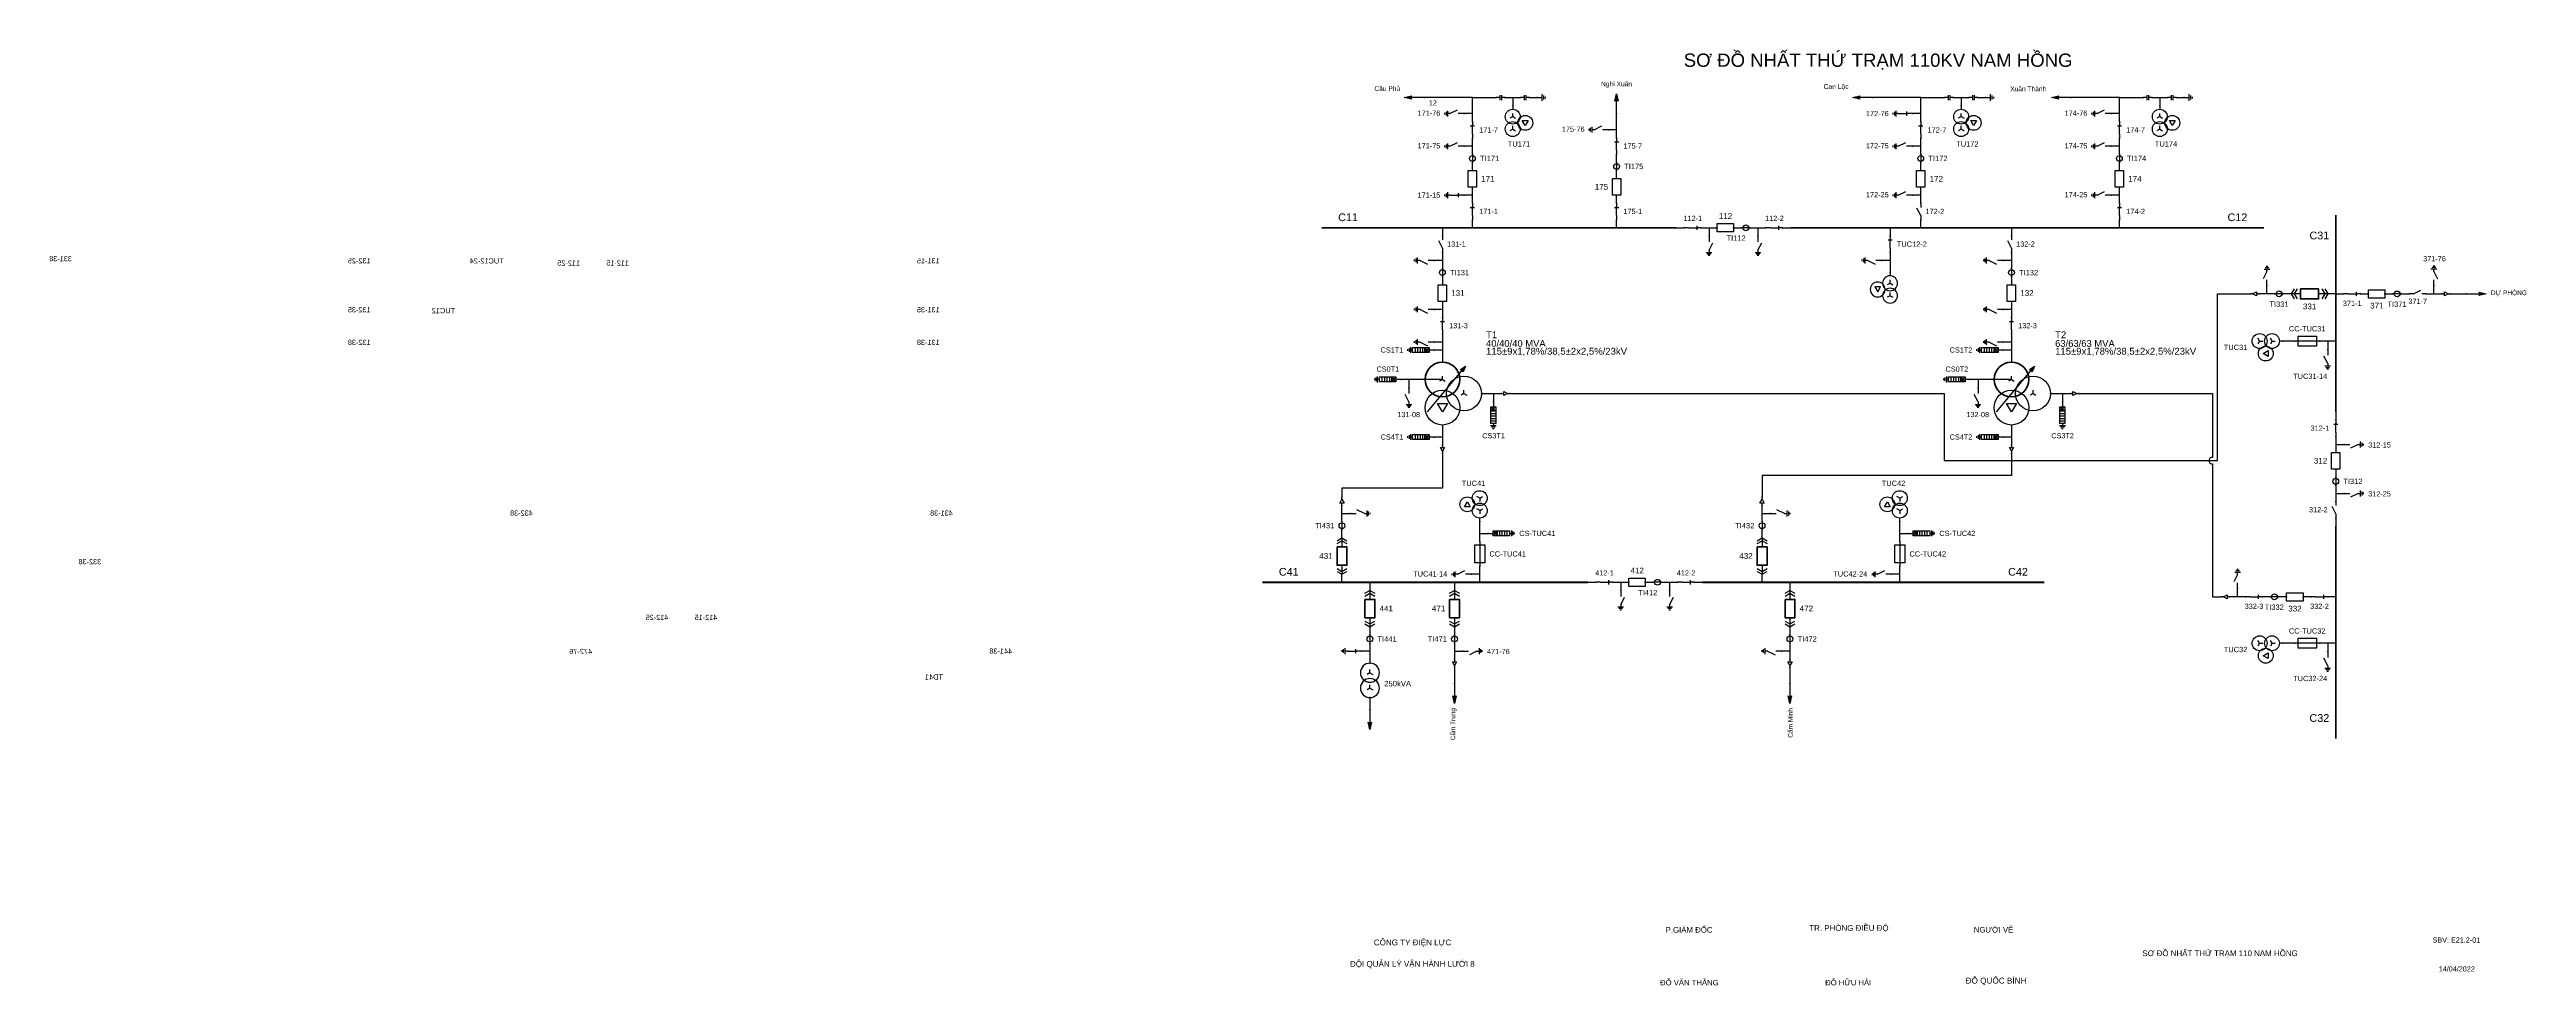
# Model space of a CAD drawing. Header units: millimetres. Extents: x -336 to 411, y 8 to 290.
import ezdxf

# ---------------------------------------------------------------- set-up
doc = ezdxf.new("R2010")
doc.units = ezdxf.units.MM
for name, color, linetype, lineweight in [('BUSBAR_110KV', 1, 'Continuous', 50), ('BUSBAR_22KV', 5, 'Continuous', 50), ('BUSBAR_35KV', 30, 'Continuous', 50), ('GROUND', 3, 'Continuous', 25), ('HV_110KV', 1, 'Continuous', 25), ('MV_22KV', 5, 'Continuous', 25), ('MV_35KV', 30, 'Continuous', 25), ('SLD_OTHER', 7, 'Continuous', 25)]:
    doc.layers.add(name, color=color, linetype=linetype, lineweight=lineweight)
doc.layers.add('SYM_PORTS', color=8, linetype='Continuous', plot=False)
doc.layers.add('TEXT', color=7, linetype='Continuous')
doc.styles.add('SLD_TEXT', font='arial.ttf')

# ---------------------------------------------------------------- blocks, each defined once
blk = doc.blocks.new('SYM_DISCONNECTOR_CLOSED')
at = {"lineweight": 25}
for points in [[(-0.625, 1.25), (0.625, 1.25)], [(0, 2.5), (0, 1.25)], [(0, -1.25), (0, 1.5)], [(0, -1.25), (0, -2.5)]]:
    blk.add_lwpolyline(points, dxfattribs=at)
at = {"layer": 'SYM_PORTS'}
for p in [(0, 2.5), (0, -2.5)]:
    blk.add_point(p, dxfattribs=at)
blk.add_attdef('DEVICE_CODE', (1.625, -0.5), '', height=2)
blk = doc.blocks.new('SYM_EARTHING_SWITCH_CLOSED')
at = {"lineweight": 25}
for points in [[(-0.625, 1.25), (0.625, 1.25)], [(0, 3), (0, 1.25)], [(0, -1.25), (0, 1.5)], [(-0.875, -2), (0.875, -2)], [(-0.5625, -2.4375), (0.5625, -2.4375)], [(-0.25, -2.875), (0.25, -2.875)], [(0, -1.25), (0, -2)]]:
    blk.add_lwpolyline(points, dxfattribs=at)
at = {"layer": 'SYM_PORTS'}
blk.add_point((0, 3), dxfattribs=at)
blk.add_attdef('DEVICE_CODE', (1.875, 0), '', height=2)
blk = doc.blocks.new('SYM_CIRCUIT_BREAKER')
at = {"lineweight": 25}
blk.add_lwpolyline([(-1.25, 2.5), (1.25, 2.5), (1.25, -2.5), (-1.25, -2.5)], close=True, dxfattribs=at)
at = {"layer": 'SYM_PORTS'}
for p in [(0, 2.5), (0, -2.5)]:
    blk.add_point(p, dxfattribs=at)
blk.add_attdef('DEVICE_CODE', (2.25, -0.5), '', height=2)
at = {"flags": 1}
blk.add_attdef('RATING', (2.25, -3.5), '', height=2, dxfattribs=at)
blk = doc.blocks.new('SYM_CURRENT_TRANSFORMER')
at = {"lineweight": 25}
blk.add_lwpolyline([(0, 1.25), (0, -1.25)], dxfattribs=at)
blk.add_circle((0, 0), 0.875, dxfattribs=at)
at = {"layer": 'SYM_PORTS'}
for p in [(0, 1.25), (0, -1.25)]:
    blk.add_point(p, dxfattribs=at)
blk.add_attdef('DEVICE_CODE', (1.875, -1.75), '', height=2)
at = {"flags": 1}
blk.add_attdef('RATIO', (1.875, -4.75), '', height=2, dxfattribs=at)
blk = doc.blocks.new('SYM_EARTHING_SWITCH_OPEN')
at = {"lineweight": 25}
for points in [[(0, -1.25), (-1.125, 1)], [(0, 3), (0, 1.25)], [(-0.875, -2), (0.875, -2)], [(-0.5625, -2.4375), (0.5625, -2.4375)], [(-0.25, -2.875), (0.25, -2.875)], [(0, -1.25), (0, -2)]]:
    blk.add_lwpolyline(points, dxfattribs=at)
at = {"layer": 'SYM_PORTS'}
blk.add_point((0, 3), dxfattribs=at)
blk.add_attdef('DEVICE_CODE', (1.875, 0), '', height=2)
blk = doc.blocks.new('SYM_COUPLING_CAPACITOR')
at = {"lineweight": 25}
for points in [[(-0.75, 0.25), (0.75, 0.25)], [(0, 1.25), (0, 0.25)], [(-0.75, -0.25), (0.75, -0.25)], [(0, -0.25), (0, -1.25)]]:
    blk.add_lwpolyline(points, dxfattribs=at)
at = {"layer": 'SYM_PORTS'}
for p in [(0, 1.25), (0, -1.25)]:
    blk.add_point(p, dxfattribs=at)
blk.add_attdef('DEVICE_CODE', (1.75, -1.75), '', height=2)
blk = doc.blocks.new('SYM_VOLTAGE_TRANSFORMER')
at = {"lineweight": 25}
for points in [[(0, 1.375), (-0.8625, 0.875)], [(0, 4.625), (0, 3.625)], [(0, 1.375), (0, 2.375)], [(0, 1.375), (0.8625, 0.875)], [(0, -2.375), (-0.8625, -2.875)], [(0, -2.375), (0, -1.375)], [(0, -2.375), (0.8625, -2.875)]]:
    blk.add_lwpolyline(points, dxfattribs=at)
blk.add_lwpolyline([(2.875, 0.25), (4.625, 0.25), (3.75, -1.25)], close=True, dxfattribs=at)
for centre in [(0, 1.375), (3.75, -0.5), (0, -2.375)]:
    blk.add_circle(centre, 2.25, dxfattribs=at)
at = {"layer": 'SYM_PORTS'}
blk.add_point((0, 4.625), dxfattribs=at)
blk.add_attdef('DEVICE_CODE', (7, 1.625), '', height=2)
at = {"flags": 1}
blk.add_attdef('RATIO', (7, -1.375), '', height=2, dxfattribs=at)
blk = doc.blocks.new('SYM_GROUND_SYMBOL')
at = {"lineweight": 25}
for points in [[(0, 1.25), (0, -0.25)], [(-1, -0.25), (1, -0.25)], [(-0.625, -0.75), (0.625, -0.75)], [(-0.25, -1.25), (0.25, -1.25)]]:
    blk.add_lwpolyline(points, dxfattribs=at)
at = {"layer": 'SYM_PORTS'}
blk.add_point((0, 1.25), dxfattribs=at)
blk = doc.blocks.new('SYM_LINE_FEEDER_ARROW')
blk.add_hatch(color=7).paths.add_polyline_path([(0, -3), (-0.5, -0.75), (0, -1.25), (0.5, -0.75)])
at = {"lineweight": 25}
blk.add_lwpolyline([(0, 3), (0, -1.25)], dxfattribs=at)
blk.add_lwpolyline([(0, -3), (-0.5, -0.75), (0, -1.25), (0.5, -0.75)], close=True, dxfattribs=at)
at = {"layer": 'SYM_PORTS'}
blk.add_point((0, 3), dxfattribs=at)
blk.add_attdef('LINE_NAME', (1.5, 0), '', height=2)
blk = doc.blocks.new('SYM_DISCONNECTOR_OPEN')
at = {"lineweight": 25}
for points in [[(0, -1.25), (-1.125, 1)], [(0, 2.5), (0, 1.25)], [(0, -1.25), (0, -2.5)]]:
    blk.add_lwpolyline(points, dxfattribs=at)
at = {"layer": 'SYM_PORTS'}
for p in [(0, 2.5), (0, -2.5)]:
    blk.add_point(p, dxfattribs=at)
blk.add_attdef('DEVICE_CODE', (1, -0.5), '', height=2)
blk = doc.blocks.new('SYM_SURGE_ARRESTER')
at = {"lineweight": 25}
for points in [[(-0.75, 2.5), (0.75, 2.5), (0.75, 1.25), (-0.75, 1.25)], [(-0.75, 1.25), (0.75, 1.25), (0.75, -2.5), (-0.75, -2.5)]]:
    blk.add_lwpolyline(points, close=True, dxfattribs=at)
for points in [[(-0.75, 2.5), (0.75, 1.25)], [(0.75, 2.5), (-0.75, 1.25)], [(-0.75, 0.5), (0.75, 0.5)], [(0, 4), (0, 2.5)], [(-0.875, -3.125), (0.875, -3.125)], [(-0.75, -0.25), (0.75, -0.25)], [(-0.75, -1), (0.75, -1)], [(-0.75, -1.75), (0.75, -1.75)], [(-0.5625, -3.5625), (0.5625, -3.5625)], [(-0.25, -4), (0.25, -4)], [(0, -2.5), (0, -3.125)]]:
    blk.add_lwpolyline(points, dxfattribs=at)
at = {"layer": 'SYM_PORTS'}
blk.add_point((0, 4), dxfattribs=at)
blk.add_attdef('DEVICE_CODE', (1.875, 1), '', height=2)
blk = doc.blocks.new('SYM_TRANSFORMER_3W')
blk.add_hatch(color=7).paths.add_polyline_path([(3.75, 8.25), (3.0125, 6.575), (2.2375, 7.225)])
at = {"lineweight": 25}
for points in [[(3.75, 8.25), (3.0125, 6.575), (2.2375, 7.225)], [(-4.75, -3), (-1.75, -3), (-3.25, -5.5)]]:
    blk.add_lwpolyline(points, close=True, dxfattribs=at)
for points in [[(-3.25, 4.25), (-8.5, 4.25)], [(-7.75, -5.5), (3.0125, 7.35)], [(-3.25, 4.25), (-4.1125, 3.75)], [(-3.25, 4.25), (-3.25, 5.25)], [(-3.25, 4.25), (-2.3875, 3.75)], [(3.25, 0), (2.3875, -0.5)], [(3.25, 0), (3.25, 1)], [(3.25, 0), (4.1125, -0.5)]]:
    blk.add_lwpolyline(points, dxfattribs=at)
at = {"lineweight": 50}
blk.add_circle((-3.25, 4.25), 5.25, dxfattribs=at)
at = {"lineweight": 25}
for centre in [(-3.25, -4.25), (3.25, 0)]:
    blk.add_circle(centre, 5.25, dxfattribs=at)
at = {"layer": 'SYM_PORTS'}
for p in [(-3.25, 9.5), (-8.5, 4.25), (8.5, 0), (-3.25, -9.5)]:
    blk.add_point(p, dxfattribs=at)
blk.add_attdef('DEVICE_CODE', (9.5, 6.5), '', height=2)
at = {"flags": 1}
for tag, p in [('VOLTAGE_RATIO', (9.5, 0.5)), ('POWER', (9.5, 3.5))]:
    blk.add_attdef(tag, p, '', height=2, dxfattribs=at)
blk = doc.blocks.new('SYM_CABLE_TERMINATION')
at = {"lineweight": 25}
blk.add_lwpolyline([(-0.625, 0.5), (0.625, 0.5), (0, -0.625)], close=True, dxfattribs=at)
for points in [[(0, 1.25), (0, 0.5)], [(0, -0.625), (0, -1.25)]]:
    blk.add_lwpolyline(points, dxfattribs=at)
at = {"layer": 'SYM_PORTS'}
for p in [(0, 1.25), (0, -1.25)]:
    blk.add_point(p, dxfattribs=at)
blk = doc.blocks.new('SYM_DRAWOUT_BREAKER')
at = {"lineweight": 25}
for points in [[(-1.5, 4.625), (0, 5.5), (1.5, 4.625)], [(-1.5, 3.75), (0, 4.625), (1.5, 3.75)], [(0, 5.5), (0, 2.75)], [(-1.5, -3.75), (0, -4.625), (1.5, -3.75)], [(-1.5, -4.625), (0, -5.5), (1.5, -4.625)], [(0, -2.75), (0, -5.5)]]:
    blk.add_lwpolyline(points, dxfattribs=at)
at = {"lineweight": 35}
blk.add_lwpolyline([(-1.5, 2.75), (1.5, 2.75), (1.5, -2.75), (-1.5, -2.75)], close=True, dxfattribs=at)
at = {"layer": 'SYM_PORTS'}
for p in [(0, 5.5), (0, -5.5)]:
    blk.add_point(p, dxfattribs=at)
blk.add_attdef('DEVICE_CODE', (2.5, 2.5), '', height=2)
at = {"flags": 1}
blk.add_attdef('RATING', (2.5, -0.5), '', height=2, dxfattribs=at)
blk = doc.blocks.new('SYM_FUSE_DISCONNECTOR')
at = {"lineweight": 25}
blk.add_lwpolyline([(-1.5, 2.75), (1.5, 2.75), (1.5, -2.75), (-1.5, -2.75)], close=True, dxfattribs=at)
blk.add_lwpolyline([(0, 3.75), (0, -3.75)], dxfattribs=at)
at = {"layer": 'SYM_PORTS'}
for p in [(0, 3.75), (0, -3.75)]:
    blk.add_point(p, dxfattribs=at)
blk.add_attdef('DEVICE_CODE', (2.5, 0.75), '', height=2)
at = {"flags": 1}
blk.add_attdef('RATING', (2.5, -2.25), '', height=2, dxfattribs=at)
blk = doc.blocks.new('SYM_TRANSFORMER_2W')
at = {"lineweight": 25}
for points in [[(0, 2.3125), (-0.8625, 1.8125)], [(0, 2.3125), (0, 3.3125)], [(0, 2.3125), (0.8625, 1.8125)], [(0, -2.3125), (-0.8625, -2.8125)], [(0, -2.3125), (0, -1.3125)], [(0, -2.3125), (0.8625, -2.8125)]]:
    blk.add_lwpolyline(points, dxfattribs=at)
for centre in [(0, 2.3125), (0, -2.3125)]:
    blk.add_circle(centre, 2.875, dxfattribs=at)
at = {"layer": 'SYM_PORTS'}
for p in [(0, 5.1875), (0, -5.1875)]:
    blk.add_point(p, dxfattribs=at)
blk.add_attdef('DEVICE_CODE', (3.875, 2.1875), '', height=2)
at = {"flags": 1}
for tag, p in [('POWER', (3.875, -0.8125)), ('VOLTAGE_RATIO', (3.875, -3.8125))]:
    blk.add_attdef(tag, p, '', height=2, dxfattribs=at)

msp = doc.modelspace()

# ---------------------------------------------------------------- linework, layer by layer
at = {"layer": 'BUSBAR_110KV', "const_width": 0.53}
for points in [[(47.7, 236.28), (154.72, 236.28)], [(189.19, 236.28), (331.98, 236.28)]]:
    msp.add_lwpolyline(points, dxfattribs=at)
at = {"layer": 'BUSBAR_22KV', "const_width": 0.53}
for points in [[(29.82, 129.28), (128.08, 129.28)], [(162.54, 129.28), (265.76, 129.28)]]:
    msp.add_lwpolyline(points, dxfattribs=at)
at = {"layer": 'BUSBAR_35KV', "const_width": 0.53}
for points in [[(353.68, 240.11), (353.68, 180.7)], [(353.68, 146.24), (353.68, 82.12)]]:
    msp.add_lwpolyline(points, dxfattribs=at)
at = {"layer": 'GROUND'}
for points in [[(110.28, 275.58), (112.7, 275.58)], [(245.57, 275.58), (247.99, 275.58)], [(305.51, 275.58), (307.94, 275.58)]]:
    msp.add_lwpolyline(points, dxfattribs=at)
at = {"layer": 'HV_110KV'}
for points in [[(93.16, 275.58), (78.63, 275.58)], [(93.16, 270.74), (90.66, 270.74)], [(93.16, 270.74), (93.16, 275.58)], [(93.16, 275.58), (100.43, 275.58)], [(93.16, 268.32), (93.16, 270.74)], [(102.93, 275.58), (105.36, 275.58)], [(105.36, 275.58), (105.36, 273.08)], [(105.36, 275.58), (107.78, 275.58)], [(136.7, 265.89), (136.7, 270.74)], [(228.45, 275.58), (213.91, 275.58)], [(228.45, 270.74), (225.94, 270.74)], [(228.45, 270.74), (228.45, 275.58)], [(228.45, 275.58), (235.72, 275.58)], [(228.45, 268.32), (228.45, 270.74)], [(238.22, 275.58), (240.65, 275.58)], [(240.65, 275.58), (240.65, 273.08)], [(240.65, 275.58), (243.07, 275.58)], [(288.4, 275.58), (273.86, 275.58)], [(288.4, 270.74), (285.89, 270.74)], [(288.4, 270.74), (288.4, 275.58)], [(288.4, 275.58), (295.67, 275.58)], [(288.4, 268.32), (288.4, 270.74)], [(298.17, 275.58), (300.59, 275.58)], [(300.59, 275.58), (300.59, 273.08)], [(300.59, 275.58), (303.01, 275.58)], [(93.16, 260.89), (93.16, 263.32)], [(136.7, 265.89), (134.19, 265.89)], [(136.7, 263.47), (136.7, 265.89)], [(228.45, 260.89), (228.45, 263.32)], [(288.4, 260.89), (288.4, 263.32)], [(93.16, 260.89), (90.66, 260.89)], [(93.16, 258.47), (93.16, 260.89)], [(93.16, 253.55), (93.16, 255.97)], [(136.7, 256.05), (136.7, 258.47)], [(228.45, 260.89), (225.94, 260.89)], [(228.45, 258.47), (228.45, 260.89)], [(228.45, 253.55), (228.45, 255.97)], [(288.4, 260.89), (285.89, 260.89)], [(288.4, 258.47), (288.4, 260.89)], [(288.4, 253.55), (288.4, 255.97)], [(93.16, 246.12), (93.16, 248.55)], [(136.7, 251.12), (136.7, 253.55)], [(228.45, 246.12), (228.45, 248.55)], [(288.4, 246.12), (288.4, 248.55)], [(93.16, 246.12), (90.66, 246.12)], [(93.16, 243.7), (93.16, 246.12)], [(136.7, 243.7), (136.7, 246.12)], [(228.45, 246.12), (225.94, 246.12)], [(228.45, 243.7), (228.45, 246.12)], [(288.4, 246.12), (285.89, 246.12)], [(288.4, 243.7), (288.4, 246.12)], [(84.13, 236.28), (84.13, 233.85)], [(93.16, 236.28), (93.16, 238.7)], [(136.7, 236.28), (136.7, 238.7)], [(154.72, 236.28), (157.15, 236.28)], [(162.15, 236.28), (164.57, 236.28)], [(164.57, 236.28), (164.57, 233.77)], [(164.57, 236.28), (166.99, 236.28)], [(171.99, 236.28), (174.42, 236.28)], [(176.92, 236.28), (179.34, 236.28)], [(179.34, 236.28), (179.34, 233.77)], [(179.34, 236.28), (181.76, 236.28)], [(186.76, 236.28), (189.19, 236.28)], [(219.21, 236.28), (219.21, 233.85)], [(228.45, 236.28), (228.45, 238.7)], [(255.83, 236.28), (255.83, 233.85)], [(288.4, 236.28), (288.4, 238.7)], [(84.13, 226.43), (81.62, 226.43)], [(84.13, 228.85), (84.13, 226.43)], [(84.13, 226.43), (84.13, 224.01)], [(219.21, 226.43), (216.7, 226.43)], [(219.21, 228.85), (219.21, 226.43)], [(219.21, 226.43), (219.21, 222.8)], [(255.83, 226.43), (253.32, 226.43)], [(255.83, 228.85), (255.83, 226.43)], [(255.83, 226.43), (255.83, 224.01)], [(84.13, 221.51), (84.13, 219.08)], [(255.83, 221.51), (255.83, 219.08)], [(84.13, 211.66), (81.62, 211.66)], [(84.13, 214.08), (84.13, 211.66)], [(84.13, 211.66), (84.13, 209.24)], [(255.83, 211.66), (253.32, 211.66)], [(255.83, 214.08), (255.83, 211.66)], [(255.83, 211.66), (255.83, 209.24)], [(84.13, 201.81), (81.62, 201.81)], [(84.13, 204.24), (84.13, 201.81)], [(84.13, 201.81), (84.13, 199.39)], [(255.83, 201.81), (253.32, 201.81)], [(255.83, 204.24), (255.83, 201.81)], [(255.83, 201.81), (255.83, 199.39)], [(84.13, 199.39), (81.62, 199.39)], [(84.13, 199.39), (84.13, 195.76)], [(255.83, 199.39), (253.32, 199.39)], [(255.83, 199.39), (255.83, 195.76)], [(74.03, 190.51), (71.61, 190.51)], [(78.88, 190.51), (74.03, 190.51)], [(74.03, 190.51), (74.03, 188)], [(245.74, 190.51), (243.31, 190.51)], [(250.58, 190.51), (245.74, 190.51)], [(245.74, 190.51), (245.74, 188)]]:
    msp.add_lwpolyline(points, dxfattribs=at)
at = {"layer": 'MV_22KV'}
for points in [[(84.13, 173.12), (81.62, 173.12)], [(84.13, 176.76), (84.13, 173.12)], [(84.13, 173.12), (84.13, 170.7)], [(255.83, 173.12), (253.32, 173.12)], [(255.83, 176.76), (255.83, 173.12)], [(255.83, 173.12), (255.83, 170.7)], [(84.13, 168.2), (84.13, 165.5), (84.13, 157.67), (53.82, 157.67), (53.82, 154.97)], [(255.83, 168.2), (255.83, 165.5), (255.83, 161.5), (180.57, 161.5), (180.57, 157.67), (180.57, 154.97)], [(53.82, 150.05), (53.82, 152.47)], [(53.82, 147.62), (53.82, 150.05)], [(53.82, 150.05), (56.33, 150.05)], [(180.57, 150.05), (180.57, 152.47)], [(180.57, 147.62), (180.57, 150.05)], [(180.57, 150.05), (183.07, 150.05)], [(53.82, 142.7), (53.82, 145.12)], [(95.4, 144.05), (95.4, 147.68)], [(95.4, 141.62), (95.4, 144.05)], [(95.4, 144.05), (97.91, 144.05)], [(180.57, 142.7), (180.57, 145.12)], [(222.14, 144.05), (222.14, 147.68)], [(222.14, 141.62), (222.14, 144.05)], [(222.14, 144.05), (224.65, 144.05)], [(53.82, 129.28), (53.82, 131.7)], [(62.26, 129.28), (62.26, 126.85)], [(87.78, 129.28), (87.78, 126.85)], [(95.4, 131.7), (92.89, 131.7)], [(95.4, 131.7), (95.4, 134.12)], [(95.4, 129.28), (95.4, 131.7)], [(128.08, 129.28), (130.5, 129.28)], [(135.5, 129.28), (137.92, 129.28)], [(137.92, 129.28), (137.92, 126.77)], [(137.92, 129.28), (140.34, 129.28)], [(145.34, 129.28), (147.77, 129.28)], [(150.27, 129.28), (152.69, 129.28)], [(152.69, 129.28), (152.69, 126.77)], [(152.69, 129.28), (155.11, 129.28)], [(160.11, 129.28), (162.54, 129.28)], [(180.57, 129.28), (180.57, 131.7)], [(189, 129.28), (189, 126.85)], [(222.14, 131.7), (219.63, 131.7)], [(222.14, 131.7), (222.14, 134.12)], [(222.14, 129.28), (222.14, 131.7)], [(62.26, 115.85), (62.26, 113.43)], [(87.78, 115.85), (87.78, 113.43)], [(189, 115.85), (189, 113.43)], [(62.26, 108.51), (59.75, 108.51)], [(62.26, 110.93), (62.26, 108.51)], [(62.26, 108.51), (62.26, 104.87)], [(87.78, 110.93), (87.78, 108.51)], [(87.78, 108.51), (90.29, 108.51)], [(87.78, 108.51), (87.78, 106.08)], [(189, 108.51), (186.49, 108.51)], [(189, 110.93), (189, 108.51)], [(189, 108.51), (189, 106.08)], [(87.78, 103.58), (87.78, 98.74)], [(189, 103.58), (189, 98.74)]]:
    msp.add_lwpolyline(points, dxfattribs=at)
at = {"layer": 'MV_35KV'}
for points in [[(332.91, 216.34), (332.91, 218.84)], [(383.29, 216.33), (383.29, 218.84)], [(104.43, 186.26), (107.13, 186.26), (235.5, 186.26), (235.5, 166), (318, 166), (318, 216.34), (325.28, 216.34), (327.98, 216.34)], [(332.91, 216.34), (330.48, 216.34)], [(335.33, 216.34), (332.91, 216.34)], [(340.25, 216.34), (337.83, 216.34)], [(353.68, 216.34), (351.25, 216.34)], [(353.68, 216.33), (356.1, 216.33)], [(361.1, 216.33), (363.52, 216.33)], [(368.52, 216.33), (370.94, 216.33)], [(373.44, 216.33), (375.87, 216.33)], [(380.87, 216.33), (383.29, 216.33)], [(383.29, 216.33), (385.71, 216.33)], [(388.21, 216.33), (393.06, 216.33)], [(341.33, 202.08), (337.69, 202.08)], [(351.25, 202.08), (348.83, 202.08)], [(353.68, 202.08), (351.25, 202.08)], [(351.25, 202.08), (351.25, 199.58)], [(95.88, 186.26), (99.51, 186.26)], [(99.51, 186.26), (99.51, 183.75)], [(99.51, 186.26), (101.93, 186.26)], [(267.58, 186.26), (271.22, 186.26)], [(271.22, 186.26), (271.22, 183.75)], [(271.22, 186.26), (273.64, 186.26)], [(353.68, 180.7), (353.68, 178.28)], [(353.68, 173.28), (353.68, 170.86)], [(353.68, 170.86), (356.18, 170.86)], [(353.68, 170.86), (353.68, 168.44)], [(353.68, 163.44), (353.68, 161.01)], [(353.68, 158.51), (353.68, 156.09)], [(353.68, 156.09), (356.18, 156.09)], [(353.68, 156.09), (353.68, 153.67)], [(353.68, 148.67), (353.68, 146.24)], [(324.06, 124.88), (324.06, 127.39)], [(324.06, 124.88), (321.64, 124.88)], [(326.48, 124.88), (324.06, 124.88)], [(333.91, 124.88), (331.48, 124.88)], [(338.83, 124.88), (336.41, 124.88)], [(346.25, 124.88), (343.83, 124.88)], [(353.68, 124.88), (351.25, 124.88)], [(341.33, 110.88), (337.69, 110.88)], [(351.25, 110.88), (348.83, 110.88)], [(353.68, 110.88), (351.25, 110.88)], [(351.25, 110.88), (351.25, 108.37)]]:
    msp.add_lwpolyline(points, dxfattribs=at)
msp.add_lwpolyline([(276.14, 186.26), (278.84, 186.26), (316.44, 186.26), (316.44, 167, 1), (316.44, 165), (316.44, 124.88), (319.14, 124.88)], format="xyb", dxfattribs=at)
at = {"layer": 'SLD_OTHER'}
msp.add_lwpolyline([(62.26, 94.5), (62.26, 90.86)], dxfattribs=at)

# ---------------------------------------------------------------- block references
at = {"layer": 'GROUND'}
for name, p, rotation in [('SYM_GROUND_SYMBOL', (113.95, 275.58), 90), ('SYM_GROUND_SYMBOL', (249.24, 275.58), 90), ('SYM_GROUND_SYMBOL', (309.19, 275.58), 90), ('SYM_COUPLING_CAPACITOR', (109.03, 275.58), 270), ('SYM_COUPLING_CAPACITOR', (244.32, 275.58), 270), ('SYM_COUPLING_CAPACITOR', (304.26, 275.58), 270)]:
    msp.add_blockref(name, p, dxfattribs=dict(at, rotation=rotation))
at = {"layer": 'HV_110KV'}
for name, p, rotation in [('SYM_LINE_FEEDER_ARROW', (136.7, 273.74), 180), ('SYM_LINE_FEEDER_ARROW', (75.63, 275.58), 270), ('SYM_COUPLING_CAPACITOR', (101.68, 275.58), 270), ('SYM_LINE_FEEDER_ARROW', (210.91, 275.58), 270), ('SYM_COUPLING_CAPACITOR', (236.97, 275.58), 270), ('SYM_LINE_FEEDER_ARROW', (270.86, 275.58), 270), ('SYM_COUPLING_CAPACITOR', (296.92, 275.58), 270)]:
    msp.add_blockref(name, p, dxfattribs=dict(at, rotation=rotation))
ref = msp.add_blockref('SYM_EARTHING_SWITCH_OPEN', (87.66, 270.74), dxfattribs=dict(at, rotation=270))
ref.add_attrib('DEVICE_CODE', '171-76', (76.64, 270.1), dxfattribs={"layer": 'TEXT', "height": 1.576, "style": 'SLD_TEXT'})
ref = msp.add_blockref('SYM_VOLTAGE_TRANSFORMER', (105.36, 268.45), dxfattribs=at)
ref.add_attrib('DEVICE_CODE', 'TU171', (103.87, 260.8), dxfattribs={"layer": 'TEXT', "height": 1.606, "style": 'SLD_TEXT'})
ref = msp.add_blockref('SYM_EARTHING_SWITCH_CLOSED', (222.94, 270.74), dxfattribs=dict(at, rotation=270))
ref.add_attrib('DEVICE_CODE', '172-76', (211.93, 269.98), dxfattribs={"layer": 'TEXT', "height": 1.576, "style": 'SLD_TEXT'})
ref = msp.add_blockref('SYM_VOLTAGE_TRANSFORMER', (240.65, 268.45), dxfattribs=at)
ref.add_attrib('DEVICE_CODE', 'TU172', (239.16, 260.8), dxfattribs={"layer": 'TEXT', "height": 1.606, "style": 'SLD_TEXT'})
ref = msp.add_blockref('SYM_EARTHING_SWITCH_OPEN', (282.89, 270.74), dxfattribs=dict(at, rotation=270))
ref.add_attrib('DEVICE_CODE', '174-76', (271.87, 270.1), dxfattribs={"layer": 'TEXT', "height": 1.576, "style": 'SLD_TEXT'})
ref = msp.add_blockref('SYM_VOLTAGE_TRANSFORMER', (300.59, 268.45), dxfattribs=at)
ref.add_attrib('DEVICE_CODE', 'TU174', (299.1, 260.8), dxfattribs={"layer": 'TEXT', "height": 1.606, "style": 'SLD_TEXT'})
ref = msp.add_blockref('SYM_EARTHING_SWITCH_OPEN', (87.66, 260.89), dxfattribs=dict(at, rotation=270))
ref.add_attrib('DEVICE_CODE', '171-75', (76.64, 260.25), dxfattribs={"layer": 'TEXT', "height": 1.576, "style": 'SLD_TEXT'})
ref = msp.add_blockref('SYM_DISCONNECTOR_CLOSED', (93.16, 265.82), dxfattribs=at)
ref.add_attrib('DEVICE_CODE', '171-7', (95.21, 265.04), dxfattribs={"layer": 'TEXT', "height": 1.591, "style": 'SLD_TEXT'})
ref = msp.add_blockref('SYM_EARTHING_SWITCH_OPEN', (131.19, 265.89), dxfattribs=dict(at, rotation=270))
ref.add_attrib('DEVICE_CODE', '175-76', (120.17, 265.25), dxfattribs={"layer": 'TEXT', "height": 1.576, "style": 'SLD_TEXT'})
ref = msp.add_blockref('SYM_DISCONNECTOR_CLOSED', (136.7, 260.97), dxfattribs=at)
ref.add_attrib('DEVICE_CODE', '175-7', (138.74, 260.2), dxfattribs={"layer": 'TEXT', "height": 1.578, "style": 'SLD_TEXT'})
ref = msp.add_blockref('SYM_EARTHING_SWITCH_OPEN', (222.94, 260.89), dxfattribs=dict(at, rotation=270))
ref.add_attrib('DEVICE_CODE', '172-75', (211.93, 260.25), dxfattribs={"layer": 'TEXT', "height": 1.576, "style": 'SLD_TEXT'})
ref = msp.add_blockref('SYM_DISCONNECTOR_CLOSED', (228.45, 265.82), dxfattribs=at)
ref.add_attrib('DEVICE_CODE', '172-7', (230.49, 265.04), dxfattribs={"layer": 'TEXT', "height": 1.591, "style": 'SLD_TEXT'})
ref = msp.add_blockref('SYM_EARTHING_SWITCH_OPEN', (282.89, 260.89), dxfattribs=dict(at, rotation=270))
ref.add_attrib('DEVICE_CODE', '174-75', (271.87, 260.25), dxfattribs={"layer": 'TEXT', "height": 1.576, "style": 'SLD_TEXT'})
ref = msp.add_blockref('SYM_DISCONNECTOR_CLOSED', (288.4, 265.82), dxfattribs=at)
ref.add_attrib('DEVICE_CODE', '174-7', (290.44, 265.04), dxfattribs={"layer": 'TEXT', "height": 1.591, "style": 'SLD_TEXT'})
ref = msp.add_blockref('SYM_CURRENT_TRANSFORMER', (93.16, 257.22), dxfattribs=at)
ref.add_attrib('DEVICE_CODE', 'TI171', (95.46, 256.4), dxfattribs={"layer": 'TEXT', "height": 1.628, "style": 'SLD_TEXT'})
ref = msp.add_blockref('SYM_CURRENT_TRANSFORMER', (136.7, 254.8), dxfattribs=at)
ref.add_attrib('DEVICE_CODE', 'TI175', (138.99, 253.99), dxfattribs={"layer": 'TEXT', "height": 1.614, "style": 'SLD_TEXT'})
ref = msp.add_blockref('SYM_CURRENT_TRANSFORMER', (228.45, 257.22), dxfattribs=at)
ref.add_attrib('DEVICE_CODE', 'TI172', (230.74, 256.4), dxfattribs={"layer": 'TEXT', "height": 1.628, "style": 'SLD_TEXT'})
ref = msp.add_blockref('SYM_CURRENT_TRANSFORMER', (288.4, 257.22), dxfattribs=at)
ref.add_attrib('DEVICE_CODE', 'TI174', (290.69, 256.4), dxfattribs={"layer": 'TEXT', "height": 1.628, "style": 'SLD_TEXT'})
ref = msp.add_blockref('SYM_EARTHING_SWITCH_CLOSED', (87.66, 246.12), dxfattribs=dict(at, rotation=270))
ref.add_attrib('DEVICE_CODE', '171-15', (76.64, 245.36), dxfattribs={"layer": 'TEXT', "height": 1.576, "style": 'SLD_TEXT'})
ref = msp.add_blockref('SYM_CIRCUIT_BREAKER', (93.16, 251.05), dxfattribs=at)
ref.add_attrib('DEVICE_CODE', '171', (95.83, 250.2), dxfattribs={"layer": 'TEXT', "height": 1.744, "style": 'SLD_TEXT'})
ref = msp.add_blockref('SYM_CIRCUIT_BREAKER', (136.7, 248.62), dxfattribs=at)
ref.add_attrib('DEVICE_CODE', '175', (130.1, 247.79), dxfattribs={"layer": 'TEXT', "height": 1.729, "style": 'SLD_TEXT'})
ref = msp.add_blockref('SYM_EARTHING_SWITCH_OPEN', (222.94, 246.12), dxfattribs=dict(at, rotation=270))
ref.add_attrib('DEVICE_CODE', '172-25', (211.93, 245.48), dxfattribs={"layer": 'TEXT', "height": 1.576, "style": 'SLD_TEXT'})
ref = msp.add_blockref('SYM_CIRCUIT_BREAKER', (228.45, 251.05), dxfattribs=at)
ref.add_attrib('DEVICE_CODE', '172', (231.12, 250.2), dxfattribs={"layer": 'TEXT', "height": 1.744, "style": 'SLD_TEXT'})
ref = msp.add_blockref('SYM_EARTHING_SWITCH_OPEN', (282.89, 246.12), dxfattribs=dict(at, rotation=270))
ref.add_attrib('DEVICE_CODE', '174-25', (271.87, 245.48), dxfattribs={"layer": 'TEXT', "height": 1.576, "style": 'SLD_TEXT'})
ref = msp.add_blockref('SYM_CIRCUIT_BREAKER', (288.4, 251.05), dxfattribs=at)
ref.add_attrib('DEVICE_CODE', '174', (291.06, 250.2), dxfattribs={"layer": 'TEXT', "height": 1.744, "style": 'SLD_TEXT'})
ref = msp.add_blockref('SYM_DISCONNECTOR_CLOSED', (93.16, 241.2), dxfattribs=at)
ref.add_attrib('DEVICE_CODE', '171-1', (95.21, 240.42), dxfattribs={"layer": 'TEXT', "height": 1.591, "style": 'SLD_TEXT'})
ref = msp.add_blockref('SYM_DISCONNECTOR_CLOSED', (136.7, 241.2), dxfattribs=at)
ref.add_attrib('DEVICE_CODE', '175-1', (138.74, 240.43), dxfattribs={"layer": 'TEXT', "height": 1.578, "style": 'SLD_TEXT'})
ref = msp.add_blockref('SYM_DISCONNECTOR_CLOSED', (159.65, 236.28), dxfattribs=dict(at, rotation=270))
ref.add_attrib('DEVICE_CODE', '112-1', (156.88, 238.34), dxfattribs={"layer": 'TEXT', "height": 1.574, "style": 'SLD_TEXT'})
ref = msp.add_blockref('SYM_CIRCUIT_BREAKER', (169.49, 236.28), dxfattribs=dict(at, rotation=270))
ref.add_attrib('DEVICE_CODE', '112', (167.53, 238.98), dxfattribs={"layer": 'TEXT', "height": 1.725, "style": 'SLD_TEXT'})
ref = msp.add_blockref('SYM_DISCONNECTOR_CLOSED', (184.26, 236.28), dxfattribs=dict(at, rotation=270))
ref.add_attrib('DEVICE_CODE', '112-2', (181.5, 238.34), dxfattribs={"layer": 'TEXT', "height": 1.574, "style": 'SLD_TEXT'})
ref = msp.add_blockref('SYM_DISCONNECTOR_OPEN', (228.45, 241.2), dxfattribs=at)
ref.add_attrib('DEVICE_CODE', '172-2', (229.87, 240.42), dxfattribs={"layer": 'TEXT', "height": 1.591, "style": 'SLD_TEXT'})
ref = msp.add_blockref('SYM_DISCONNECTOR_CLOSED', (288.4, 241.2), dxfattribs=at)
ref.add_attrib('DEVICE_CODE', '174-2', (290.44, 240.42), dxfattribs={"layer": 'TEXT', "height": 1.591, "style": 'SLD_TEXT'})
ref = msp.add_blockref('SYM_EARTHING_SWITCH_OPEN', (179.34, 230.77), dxfattribs=dict(at, xscale=-1))
ref.add_attrib('DEVICE_CODE', '112-25', (176.1, 224.9), dxfattribs={"layer": 'TEXT', "extrusion": (0, 0, -1), "height": 1.572, "style": 'SLD_TEXT'})
ref = msp.add_blockref('SYM_EARTHING_SWITCH_OPEN', (164.57, 230.77), dxfattribs=dict(at, xscale=-1))
ref.add_attrib('DEVICE_CODE', '112-15', (161.33, 224.9), dxfattribs={"layer": 'TEXT', "extrusion": (0, 0, -1), "height": 1.572, "style": 'SLD_TEXT'})
ref = msp.add_blockref('SYM_DISCONNECTOR_OPEN', (84.13, 231.35), dxfattribs=at)
ref.add_attrib('DEVICE_CODE', '131-1', (85.54, 230.59), dxfattribs={"layer": 'TEXT', "height": 1.574, "style": 'SLD_TEXT'})
ref = msp.add_blockref('SYM_CURRENT_TRANSFORMER', (175.67, 236.28), dxfattribs=dict(at, rotation=270))
ref.add_attrib('DEVICE_CODE', 'TI112', (169.87, 232.37), dxfattribs={"layer": 'TEXT', "height": 1.611, "style": 'SLD_TEXT'})
ref = msp.add_blockref('SYM_DISCONNECTOR_CLOSED', (219.21, 231.35), dxfattribs=at)
ref.add_attrib('DEVICE_CODE', 'TUC12-2', (221.25, 230.55), dxfattribs={"layer": 'TEXT', "height": 1.599, "style": 'SLD_TEXT'})
ref = msp.add_blockref('SYM_DISCONNECTOR_OPEN', (255.83, 231.35), dxfattribs=at)
ref.add_attrib('DEVICE_CODE', '132-2', (257.25, 230.59), dxfattribs={"layer": 'TEXT', "height": 1.574, "style": 'SLD_TEXT'})
ref = msp.add_blockref('SYM_EARTHING_SWITCH_OPEN', (250.32, 226.43), dxfattribs=dict(at, xscale=-1, rotation=270))
ref.add_attrib('DEVICE_CODE', '132-25', (239.31, 225.54), dxfattribs={"layer": 'TEXT', "extrusion": (0, 0, -1), "height": 1.572, "style": 'SLD_TEXT'})
ref = msp.add_blockref('SYM_EARTHING_SWITCH_OPEN', (213.7, 226.43), dxfattribs=dict(at, xscale=-1, rotation=270))
ref.add_attrib('DEVICE_CODE', 'TUC12-24', (199.12, 225.51), dxfattribs={"layer": 'TEXT', "extrusion": (0, 0, -1), "height": 1.594, "style": 'SLD_TEXT'})
ref = msp.add_blockref('SYM_EARTHING_SWITCH_OPEN', (78.62, 226.43), dxfattribs=dict(at, xscale=-1, rotation=270))
ref.add_attrib('DEVICE_CODE', '131-15', (67.6, 225.54), dxfattribs={"layer": 'TEXT', "extrusion": (0, 0, -1), "height": 1.572, "style": 'SLD_TEXT'})
ref = msp.add_blockref('SYM_VOLTAGE_TRANSFORMER', (219.21, 218.17), dxfattribs=dict(at, xscale=-1))
ref.add_attrib('DEVICE_CODE', 'TUC12', (213.77, 210.5), dxfattribs={"layer": 'TEXT', "extrusion": (0, 0, -1), "height": 1.601, "style": 'SLD_TEXT'})
ref = msp.add_blockref('SYM_CIRCUIT_BREAKER', (84.13, 216.58), dxfattribs=at)
ref.add_attrib('DEVICE_CODE', '131', (86.79, 215.75), dxfattribs={"layer": 'TEXT', "height": 1.729, "style": 'SLD_TEXT'})
ref = msp.add_blockref('SYM_CURRENT_TRANSFORMER', (84.13, 222.76), dxfattribs=at)
ref.add_attrib('DEVICE_CODE', 'TI131', (86.42, 221.95), dxfattribs={"layer": 'TEXT', "height": 1.611, "style": 'SLD_TEXT'})
ref = msp.add_blockref('SYM_CIRCUIT_BREAKER', (255.83, 216.58), dxfattribs=at)
ref.add_attrib('DEVICE_CODE', '132', (258.5, 215.75), dxfattribs={"layer": 'TEXT', "height": 1.729, "style": 'SLD_TEXT'})
ref = msp.add_blockref('SYM_CURRENT_TRANSFORMER', (255.83, 222.76), dxfattribs=at)
ref.add_attrib('DEVICE_CODE', 'TI132', (258.12, 221.95), dxfattribs={"layer": 'TEXT', "height": 1.611, "style": 'SLD_TEXT'})
ref = msp.add_blockref('SYM_EARTHING_SWITCH_OPEN', (250.32, 211.66), dxfattribs=dict(at, xscale=-1, rotation=270))
ref.add_attrib('DEVICE_CODE', '132-35', (239.31, 210.77), dxfattribs={"layer": 'TEXT', "extrusion": (0, 0, -1), "height": 1.572, "style": 'SLD_TEXT'})
ref = msp.add_blockref('SYM_EARTHING_SWITCH_OPEN', (78.62, 211.66), dxfattribs=dict(at, xscale=-1, rotation=270))
ref.add_attrib('DEVICE_CODE', '131-35', (67.6, 210.77), dxfattribs={"layer": 'TEXT', "extrusion": (0, 0, -1), "height": 1.572, "style": 'SLD_TEXT'})
ref = msp.add_blockref('SYM_EARTHING_SWITCH_OPEN', (250.32, 201.81), dxfattribs=dict(at, xscale=-1, rotation=270))
ref.add_attrib('DEVICE_CODE', '132-38', (239.31, 200.93), dxfattribs={"layer": 'TEXT', "extrusion": (0, 0, -1), "height": 1.572, "style": 'SLD_TEXT'})
ref = msp.add_blockref('SYM_EARTHING_SWITCH_OPEN', (78.62, 201.81), dxfattribs=dict(at, xscale=-1, rotation=270))
ref.add_attrib('DEVICE_CODE', '131-38', (67.6, 200.93), dxfattribs={"layer": 'TEXT', "extrusion": (0, 0, -1), "height": 1.572, "style": 'SLD_TEXT'})
ref = msp.add_blockref('SYM_TRANSFORMER_3W', (87.38, 186.26), dxfattribs=at)
ref.add_attrib('DEVICE_CODE', 'T1', (97.29, 202.96), dxfattribs={"layer": 'TEXT', "height": 2.062, "style": 'SLD_TEXT'})
ref = msp.add_blockref('SYM_DISCONNECTOR_CLOSED', (84.13, 206.74), dxfattribs=at)
ref.add_attrib('DEVICE_CODE', '131-3', (86.17, 205.97), dxfattribs={"layer": 'TEXT', "height": 1.574, "style": 'SLD_TEXT'})
ref = msp.add_blockref('SYM_TRANSFORMER_3W', (259.08, 186.26), dxfattribs=at)
ref.add_attrib('DEVICE_CODE', 'T2', (269, 202.96), dxfattribs={"layer": 'TEXT', "height": 2.062, "style": 'SLD_TEXT'})
ref = msp.add_blockref('SYM_DISCONNECTOR_CLOSED', (255.83, 206.74), dxfattribs=at)
ref.add_attrib('DEVICE_CODE', '132-3', (257.87, 205.97), dxfattribs={"layer": 'TEXT', "height": 1.574, "style": 'SLD_TEXT'})
ref = msp.add_blockref('SYM_SURGE_ARRESTER', (67.61, 190.51), dxfattribs=dict(at, rotation=270))
ref.add_attrib('DEVICE_CODE', 'CS0T1', (64.24, 192.85), dxfattribs={"layer": 'TEXT', "height": 1.57, "style": 'SLD_TEXT'})
ref = msp.add_blockref('SYM_SURGE_ARRESTER', (77.62, 199.39), dxfattribs=dict(at, rotation=270))
ref.add_attrib('DEVICE_CODE', 'CS1T1', (65.48, 198.62), dxfattribs={"layer": 'TEXT', "height": 1.57, "style": 'SLD_TEXT'})
ref = msp.add_blockref('SYM_SURGE_ARRESTER', (239.31, 190.51), dxfattribs=dict(at, rotation=270))
ref.add_attrib('DEVICE_CODE', 'CS0T2', (235.95, 192.85), dxfattribs={"layer": 'TEXT', "height": 1.57, "style": 'SLD_TEXT'})
ref = msp.add_blockref('SYM_SURGE_ARRESTER', (249.32, 199.39), dxfattribs=dict(at, rotation=270))
ref.add_attrib('DEVICE_CODE', 'CS1T2', (237.18, 198.62), dxfattribs={"layer": 'TEXT', "height": 1.57, "style": 'SLD_TEXT'})
ref = msp.add_blockref('SYM_EARTHING_SWITCH_OPEN', (74.03, 185), dxfattribs=at)
ref.add_attrib('DEVICE_CODE', '131-08', (70.54, 179.13), dxfattribs={"layer": 'TEXT', "height": 1.572, "style": 'SLD_TEXT'})
ref = msp.add_blockref('SYM_EARTHING_SWITCH_OPEN', (245.74, 185), dxfattribs=at)
ref.add_attrib('DEVICE_CODE', '132-08', (242.25, 179.13), dxfattribs={"layer": 'TEXT', "height": 1.572, "style": 'SLD_TEXT'})
at = {"layer": 'MV_22KV'}
ref = msp.add_blockref('SYM_SURGE_ARRESTER', (77.62, 173.12), dxfattribs=dict(at, rotation=270))
ref.add_attrib('DEVICE_CODE', 'CS4T1', (65.48, 172.35), dxfattribs={"layer": 'TEXT', "height": 1.57, "style": 'SLD_TEXT'})
ref = msp.add_blockref('SYM_SURGE_ARRESTER', (249.32, 173.12), dxfattribs=dict(at, rotation=270))
ref.add_attrib('DEVICE_CODE', 'CS4T2', (237.18, 172.35), dxfattribs={"layer": 'TEXT', "height": 1.57, "style": 'SLD_TEXT'})
for name, p in [('SYM_CABLE_TERMINATION', (84.13, 169.45)), ('SYM_CABLE_TERMINATION', (255.83, 169.45)), ('SYM_CABLE_TERMINATION', (87.78, 104.83)), ('SYM_CABLE_TERMINATION', (189, 104.83)), ('SYM_LINE_FEEDER_ARROW', (87.78, 95.74)), ('SYM_LINE_FEEDER_ARROW', (189, 95.74))]:
    msp.add_blockref(name, p, dxfattribs=at)
ref = msp.add_blockref('SYM_VOLTAGE_TRANSFORMER', (95.4, 152.31), dxfattribs=dict(at, rotation=180))
ref.add_attrib('DEVICE_CODE', 'TUC41', (89.96, 158.36), dxfattribs={"layer": 'TEXT', "height": 1.601, "style": 'SLD_TEXT'})
ref = msp.add_blockref('SYM_VOLTAGE_TRANSFORMER', (222.14, 152.31), dxfattribs=dict(at, rotation=180))
ref.add_attrib('DEVICE_CODE', 'TUC42', (216.71, 158.36), dxfattribs={"layer": 'TEXT', "height": 1.601, "style": 'SLD_TEXT'})
ref = msp.add_blockref('SYM_EARTHING_SWITCH_OPEN', (186.07, 150.05), dxfattribs=dict(at, xscale=-1, rotation=90))
ref.add_attrib('DEVICE_CODE', '432-38', (190.36, 149.41), dxfattribs={"layer": 'TEXT', "extrusion": (0, 0, -1), "height": 1.572, "style": 'SLD_TEXT'})
ref = msp.add_blockref('SYM_EARTHING_SWITCH_OPEN', (59.33, 150.05), dxfattribs=dict(at, xscale=-1, rotation=90))
ref.add_attrib('DEVICE_CODE', '431-38', (63.62, 149.41), dxfattribs={"layer": 'TEXT', "extrusion": (0, 0, -1), "height": 1.572, "style": 'SLD_TEXT'})
at = {"layer": 'MV_22KV', "rotation": 180}
for p in [(53.82, 153.72), (180.57, 153.72)]:
    msp.add_blockref('SYM_CABLE_TERMINATION', p, dxfattribs=at)
at = {"layer": 'MV_22KV'}
ref = msp.add_blockref('SYM_CURRENT_TRANSFORMER', (53.82, 146.37), dxfattribs=at)
ref.add_attrib('DEVICE_CODE', 'TI431', (45.73, 145.57), dxfattribs={"layer": 'TEXT', "height": 1.611, "style": 'SLD_TEXT'})
ref = msp.add_blockref('SYM_DRAWOUT_BREAKER', (53.82, 137.2), dxfattribs=at)
ref.add_attrib('DEVICE_CODE', '431', (46.98, 136.37), dxfattribs={"layer": 'TEXT', "height": 1.729, "style": 'SLD_TEXT'})
ref = msp.add_blockref('SYM_SURGE_ARRESTER', (101.91, 144.05), dxfattribs=dict(at, rotation=90))
ref.add_attrib('DEVICE_CODE', 'CS-TUC41', (107.32, 143.25), dxfattribs={"layer": 'TEXT', "height": 1.588, "style": 'SLD_TEXT'})
ref = msp.add_blockref('SYM_CURRENT_TRANSFORMER', (180.57, 146.37), dxfattribs=at)
ref.add_attrib('DEVICE_CODE', 'TI432', (172.47, 145.57), dxfattribs={"layer": 'TEXT', "height": 1.611, "style": 'SLD_TEXT'})
ref = msp.add_blockref('SYM_DRAWOUT_BREAKER', (180.57, 137.2), dxfattribs=at)
ref.add_attrib('DEVICE_CODE', '432', (173.72, 136.37), dxfattribs={"layer": 'TEXT', "height": 1.729, "style": 'SLD_TEXT'})
ref = msp.add_blockref('SYM_SURGE_ARRESTER', (228.65, 144.05), dxfattribs=dict(at, rotation=90))
ref.add_attrib('DEVICE_CODE', 'CS-TUC42', (234.07, 143.25), dxfattribs={"layer": 'TEXT', "height": 1.588, "style": 'SLD_TEXT'})
ref = msp.add_blockref('SYM_FUSE_DISCONNECTOR', (95.4, 137.87), dxfattribs=at)
ref.add_attrib('DEVICE_CODE', 'CC-TUC41', (98.32, 137.07), dxfattribs={"layer": 'TEXT', "height": 1.598, "style": 'SLD_TEXT'})
ref = msp.add_blockref('SYM_FUSE_DISCONNECTOR', (222.14, 137.87), dxfattribs=at)
ref.add_attrib('DEVICE_CODE', 'CC-TUC42', (225.06, 137.07), dxfattribs={"layer": 'TEXT', "height": 1.598, "style": 'SLD_TEXT'})
ref = msp.add_blockref('SYM_EARTHING_SWITCH_OPEN', (89.89, 131.7), dxfattribs=dict(at, rotation=270))
ref.add_attrib('DEVICE_CODE', 'TUC41-14', (75.32, 131.03), dxfattribs={"layer": 'TEXT', "height": 1.594, "style": 'SLD_TEXT'})
ref = msp.add_blockref('SYM_DISCONNECTOR_CLOSED', (133, 129.28), dxfattribs=dict(at, rotation=270))
ref.add_attrib('DEVICE_CODE', '412-1', (130.23, 131.34), dxfattribs={"layer": 'TEXT', "height": 1.574, "style": 'SLD_TEXT'})
ref = msp.add_blockref('SYM_CIRCUIT_BREAKER', (142.84, 129.28), dxfattribs=dict(at, rotation=270))
ref.add_attrib('DEVICE_CODE', '412', (140.88, 131.98), dxfattribs={"layer": 'TEXT', "height": 1.725, "style": 'SLD_TEXT'})
ref = msp.add_blockref('SYM_CURRENT_TRANSFORMER', (149.02, 129.28), dxfattribs=dict(at, rotation=270))
ref.add_attrib('DEVICE_CODE', 'TI412', (143.22, 125.37), dxfattribs={"layer": 'TEXT', "height": 1.611, "style": 'SLD_TEXT'})
ref = msp.add_blockref('SYM_DISCONNECTOR_CLOSED', (157.61, 129.28), dxfattribs=dict(at, rotation=270))
ref.add_attrib('DEVICE_CODE', '412-2', (154.85, 131.34), dxfattribs={"layer": 'TEXT', "height": 1.574, "style": 'SLD_TEXT'})
ref = msp.add_blockref('SYM_EARTHING_SWITCH_OPEN', (216.63, 131.7), dxfattribs=dict(at, rotation=270))
ref.add_attrib('DEVICE_CODE', 'TUC42-24', (202.06, 131.03), dxfattribs={"layer": 'TEXT', "height": 1.594, "style": 'SLD_TEXT'})
ref = msp.add_blockref('SYM_EARTHING_SWITCH_OPEN', (152.69, 123.77), dxfattribs=dict(at, xscale=-1))
ref.add_attrib('DEVICE_CODE', '412-25', (149.45, 117.9), dxfattribs={"layer": 'TEXT', "extrusion": (0, 0, -1), "height": 1.572, "style": 'SLD_TEXT'})
ref = msp.add_blockref('SYM_EARTHING_SWITCH_OPEN', (137.92, 123.77), dxfattribs=dict(at, xscale=-1))
ref.add_attrib('DEVICE_CODE', '412-15', (134.68, 117.9), dxfattribs={"layer": 'TEXT', "extrusion": (0, 0, -1), "height": 1.572, "style": 'SLD_TEXT'})
ref = msp.add_blockref('SYM_DRAWOUT_BREAKER', (62.26, 121.35), dxfattribs=at)
ref.add_attrib('DEVICE_CODE', '441', (65.17, 120.51), dxfattribs={"layer": 'TEXT', "height": 1.725, "style": 'SLD_TEXT'})
ref = msp.add_blockref('SYM_DRAWOUT_BREAKER', (87.78, 121.35), dxfattribs=at)
ref.add_attrib('DEVICE_CODE', '471', (80.93, 120.51), dxfattribs={"layer": 'TEXT', "height": 1.744, "style": 'SLD_TEXT'})
ref = msp.add_blockref('SYM_DRAWOUT_BREAKER', (189, 121.35), dxfattribs=at)
ref.add_attrib('DEVICE_CODE', '472', (191.91, 120.51), dxfattribs={"layer": 'TEXT', "height": 1.744, "style": 'SLD_TEXT'})
ref = msp.add_blockref('SYM_CURRENT_TRANSFORMER', (62.26, 112.18), dxfattribs=at)
ref.add_attrib('DEVICE_CODE', 'TI441', (64.55, 111.36), dxfattribs={"layer": 'TEXT', "height": 1.611, "style": 'SLD_TEXT'})
ref = msp.add_blockref('SYM_CURRENT_TRANSFORMER', (87.78, 112.18), dxfattribs=at)
ref.add_attrib('DEVICE_CODE', 'TI471', (79.68, 111.36), dxfattribs={"layer": 'TEXT', "height": 1.628, "style": 'SLD_TEXT'})
ref = msp.add_blockref('SYM_CURRENT_TRANSFORMER', (189, 112.18), dxfattribs=at)
ref.add_attrib('DEVICE_CODE', 'TI472', (191.29, 111.36), dxfattribs={"layer": 'TEXT', "height": 1.628, "style": 'SLD_TEXT'})
ref = msp.add_blockref('SYM_EARTHING_SWITCH_OPEN', (183.49, 108.51), dxfattribs=dict(at, xscale=-1, rotation=270))
ref.add_attrib('DEVICE_CODE', '472-76', (172.47, 107.62), dxfattribs={"layer": 'TEXT', "extrusion": (0, 0, -1), "height": 1.576, "style": 'SLD_TEXT'})
ref = msp.add_blockref('SYM_TRANSFORMER_2W', (62.26, 99.68), dxfattribs=dict(at, xscale=-1))
ref.add_attrib('DEVICE_CODE', 'TD41', (66.55, 99.92), dxfattribs={"layer": 'TEXT', "extrusion": (0, 0, -1), "height": 1.61, "style": 'SLD_TEXT'})
ref = msp.add_blockref('SYM_EARTHING_SWITCH_CLOSED', (56.75, 108.51), dxfattribs=dict(at, xscale=-1, rotation=270))
ref.add_attrib('DEVICE_CODE', '441-38', (45.73, 107.74), dxfattribs={"layer": 'TEXT', "extrusion": (0, 0, -1), "height": 1.572, "style": 'SLD_TEXT'})
ref = msp.add_blockref('SYM_EARTHING_SWITCH_OPEN', (93.29, 108.51), dxfattribs=dict(at, rotation=90))
ref.add_attrib('DEVICE_CODE', '471-76', (97.58, 107.62), dxfattribs={"layer": 'TEXT', "height": 1.576, "style": 'SLD_TEXT'})
at = {"layer": 'MV_35KV'}
ref = msp.add_blockref('SYM_EARTHING_SWITCH_OPEN', (332.91, 221.84), dxfattribs=dict(at, xscale=-1, rotation=180))
ref.add_attrib('DEVICE_CODE', '331-38', (329.42, 226.19), dxfattribs={"layer": 'TEXT', "extrusion": (0, 0, -1), "height": 1.572, "style": 'SLD_TEXT'})
ref = msp.add_blockref('SYM_EARTHING_SWITCH_OPEN', (383.29, 221.84), dxfattribs=dict(at, rotation=180))
ref.add_attrib('DEVICE_CODE', '371-76', (380.05, 226.18), dxfattribs={"layer": 'TEXT', "height": 1.576, "style": 'SLD_TEXT'})
for name, p, rotation in [('SYM_CABLE_TERMINATION', (329.23, 216.34), 270), ('SYM_CABLE_TERMINATION', (386.96, 216.33), 90), ('SYM_LINE_FEEDER_ARROW', (396.06, 216.33), 90), ('SYM_CABLE_TERMINATION', (103.18, 186.26), 90), ('SYM_CABLE_TERMINATION', (274.89, 186.26), 90), ('SYM_CABLE_TERMINATION', (320.39, 124.88), 270)]:
    msp.add_blockref(name, p, dxfattribs=dict(at, rotation=rotation))
ref = msp.add_blockref('SYM_CURRENT_TRANSFORMER', (336.58, 216.34), dxfattribs=dict(at, rotation=270))
ref.add_attrib('DEVICE_CODE', 'TI331', (333.68, 212.43), dxfattribs={"layer": 'TEXT', "height": 1.611, "style": 'SLD_TEXT'})
ref = msp.add_blockref('SYM_DRAWOUT_BREAKER', (345.75, 216.34), dxfattribs=dict(at, rotation=270))
ref.add_attrib('DEVICE_CODE', '331', (343.79, 211.69), dxfattribs={"layer": 'TEXT', "height": 1.729, "style": 'SLD_TEXT'})
ref = msp.add_blockref('SYM_DISCONNECTOR_CLOSED', (358.6, 216.33), dxfattribs=dict(at, rotation=270))
ref.add_attrib('DEVICE_CODE', '371-1', (355.83, 212.7), dxfattribs={"layer": 'TEXT', "height": 1.578, "style": 'SLD_TEXT'})
ref = msp.add_blockref('SYM_CIRCUIT_BREAKER', (366.02, 216.33), dxfattribs=dict(at, rotation=270))
ref.add_attrib('DEVICE_CODE', '371', (364.06, 211.93), dxfattribs={"layer": 'TEXT', "height": 1.729, "style": 'SLD_TEXT'})
ref = msp.add_blockref('SYM_CURRENT_TRANSFORMER', (372.19, 216.33), dxfattribs=dict(at, rotation=270))
ref.add_attrib('DEVICE_CODE', 'TI371', (369.29, 212.42), dxfattribs={"layer": 'TEXT', "height": 1.614, "style": 'SLD_TEXT'})
ref = msp.add_blockref('SYM_DISCONNECTOR_OPEN', (378.37, 216.33), dxfattribs=dict(at, rotation=270))
ref.add_attrib('DEVICE_CODE', '371-7', (375.6, 213.33), dxfattribs={"layer": 'TEXT', "height": 1.578, "style": 'SLD_TEXT'})
ref = msp.add_blockref('SYM_VOLTAGE_TRANSFORMER', (333.07, 202.08), dxfattribs=dict(at, rotation=270))
ref.add_attrib('DEVICE_CODE', 'TUC31', (319.91, 199.4), dxfattribs={"layer": 'TEXT', "height": 1.601, "style": 'SLD_TEXT'})
ref = msp.add_blockref('SYM_FUSE_DISCONNECTOR', (345.08, 202.08), dxfattribs=dict(at, rotation=270))
ref.add_attrib('DEVICE_CODE', 'CC-TUC31', (339.54, 205.02), dxfattribs={"layer": 'TEXT', "height": 1.598, "style": 'SLD_TEXT'})
ref = msp.add_blockref('SYM_EARTHING_SWITCH_OPEN', (351.25, 196.58), dxfattribs=at)
ref.add_attrib('DEVICE_CODE', 'TUC31-14', (340.84, 190.67), dxfattribs={"layer": 'TEXT', "height": 1.594, "style": 'SLD_TEXT'})
ref = msp.add_blockref('SYM_SURGE_ARRESTER', (99.51, 179.75), dxfattribs=at)
ref.add_attrib('DEVICE_CODE', 'CS3T1', (96.15, 172.74), dxfattribs={"layer": 'TEXT', "height": 1.57, "style": 'SLD_TEXT'})
ref = msp.add_blockref('SYM_SURGE_ARRESTER', (271.22, 179.75), dxfattribs=at)
ref.add_attrib('DEVICE_CODE', 'CS3T2', (267.85, 172.74), dxfattribs={"layer": 'TEXT', "height": 1.57, "style": 'SLD_TEXT'})
ref = msp.add_blockref('SYM_DISCONNECTOR_CLOSED', (353.68, 175.78), dxfattribs=at)
ref.add_attrib('DEVICE_CODE', '312-1', (346.1, 175.02), dxfattribs={"layer": 'TEXT', "height": 1.574, "style": 'SLD_TEXT'})
ref = msp.add_blockref('SYM_CIRCUIT_BREAKER', (353.68, 165.94), dxfattribs=at)
ref.add_attrib('DEVICE_CODE', '312', (347.08, 165.1), dxfattribs={"layer": 'TEXT', "height": 1.729, "style": 'SLD_TEXT'})
ref = msp.add_blockref('SYM_EARTHING_SWITCH_OPEN', (359.18, 170.86), dxfattribs=dict(at, rotation=90))
ref.add_attrib('DEVICE_CODE', '312-15', (363.47, 169.97), dxfattribs={"layer": 'TEXT', "height": 1.572, "style": 'SLD_TEXT'})
ref = msp.add_blockref('SYM_CURRENT_TRANSFORMER', (353.68, 159.76), dxfattribs=at)
ref.add_attrib('DEVICE_CODE', 'TI312', (355.97, 158.96), dxfattribs={"layer": 'TEXT', "height": 1.611, "style": 'SLD_TEXT'})
ref = msp.add_blockref('SYM_EARTHING_SWITCH_OPEN', (359.18, 156.09), dxfattribs=dict(at, rotation=90))
ref.add_attrib('DEVICE_CODE', '312-25', (363.47, 155.2), dxfattribs={"layer": 'TEXT', "height": 1.572, "style": 'SLD_TEXT'})
ref = msp.add_blockref('SYM_DISCONNECTOR_OPEN', (353.68, 151.17), dxfattribs=at)
ref.add_attrib('DEVICE_CODE', '312-2', (345.6, 150.4), dxfattribs={"layer": 'TEXT', "height": 1.574, "style": 'SLD_TEXT'})
ref = msp.add_blockref('SYM_EARTHING_SWITCH_OPEN', (324.06, 130.39), dxfattribs=dict(at, xscale=-1, rotation=180))
ref.add_attrib('DEVICE_CODE', '332-38', (320.57, 134.73), dxfattribs={"layer": 'TEXT', "extrusion": (0, 0, -1), "height": 1.572, "style": 'SLD_TEXT'})
ref = msp.add_blockref('SYM_DISCONNECTOR_CLOSED', (328.98, 124.88), dxfattribs=dict(at, rotation=270))
ref.add_attrib('DEVICE_CODE', '332-3', (326.21, 121.26), dxfattribs={"layer": 'TEXT', "height": 1.574, "style": 'SLD_TEXT'})
ref = msp.add_blockref('SYM_CURRENT_TRANSFORMER', (335.16, 124.88), dxfattribs=dict(at, rotation=270))
ref.add_attrib('DEVICE_CODE', 'TI332', (332.25, 120.97), dxfattribs={"layer": 'TEXT', "height": 1.611, "style": 'SLD_TEXT'})
ref = msp.add_blockref('SYM_CIRCUIT_BREAKER', (341.33, 124.88), dxfattribs=dict(at, rotation=270))
ref.add_attrib('DEVICE_CODE', '332', (339.36, 120.48), dxfattribs={"layer": 'TEXT', "height": 1.729, "style": 'SLD_TEXT'})
ref = msp.add_blockref('SYM_DISCONNECTOR_CLOSED', (348.75, 124.88), dxfattribs=dict(at, rotation=270))
ref.add_attrib('DEVICE_CODE', '332-2', (345.98, 121.26), dxfattribs={"layer": 'TEXT', "height": 1.574, "style": 'SLD_TEXT'})
ref = msp.add_blockref('SYM_VOLTAGE_TRANSFORMER', (333.07, 110.88), dxfattribs=dict(at, rotation=270))
ref.add_attrib('DEVICE_CODE', 'TUC32', (319.91, 108.2), dxfattribs={"layer": 'TEXT', "height": 1.601, "style": 'SLD_TEXT'})
ref = msp.add_blockref('SYM_FUSE_DISCONNECTOR', (345.08, 110.88), dxfattribs=dict(at, rotation=270))
ref.add_attrib('DEVICE_CODE', 'CC-TUC32', (339.54, 113.81), dxfattribs={"layer": 'TEXT', "height": 1.598, "style": 'SLD_TEXT'})
ref = msp.add_blockref('SYM_EARTHING_SWITCH_OPEN', (351.25, 105.37), dxfattribs=at)
ref.add_attrib('DEVICE_CODE', 'TUC32-24', (340.84, 99.46), dxfattribs={"layer": 'TEXT', "height": 1.594, "style": 'SLD_TEXT'})
at = {"layer": 'SLD_OTHER'}
msp.add_blockref('SYM_LINE_FEEDER_ARROW', (62.26, 87.86), dxfattribs=at)

# ---------------------------------------------------------------- texts
at = {"layer": 'TEXT', "attachment_point": 7, "style": 'SLD_TEXT'}
for s, insert, char_height in [('SƠ ĐỒ NHẤT THỨ TRẠM 110KV NAM HỒNG', (156.93, 283.98), 4.0117), ('Cầu Phủ', (63.61, 277.56), 1.428), ('Nghi Xuân', (131.99, 278.56), 1.434), ('Can Lộc', (199.12, 277.87), 1.454), ('Xuân Thành', (255.46, 277.5), 1.427), ('12', (80.04, 273.21), 1.563), ('C11', (52.66, 238.26), 2.331), ('C12', (321.03, 238.26), 2.331), ('C31', (345.75, 232.77), 2.331), ('DỰ PHÒNG', (400.48, 215.64), 1.413), ('40/40/40 MVA', (97.29, 200.33), 2.0335), ('63/63/63 MVA', (269, 200.33), 2.0335), ('115±9x1,78%/38,5±2x2,5%/23kV', (97.29, 197.61), 2.0622), ('115±9x1,78%/38,5±2x2,5%/23kV', (269, 197.61), 2.0622), ('C41', (34.78, 131.26), 2.331), ('C42', (254.82, 131.26), 2.331), ('250kVA', (66.55, 97.85), 1.66), ('C32', (345.75, 87.13), 2.331), ('P.GIÁM ĐỐC', (151.47, 23.52), 1.691), ('TR. PHÒNG ĐIỀU ĐỘ', (194.83, 23.72), 1.7125), ('NGƯỜI VẼ', (244.48, 23.55), 1.668), ('ĐỘI QUẢN LÝ VẬN HÀNH LƯỚI 8', (56.23, 12.77), 1.733), ('CÔNG TY ĐIỆN LỰC', (63.43, 19.34), 1.7362), ('SƠ ĐỒ NHẤT THỨ TRẠM 110 NAM HỒNG', (295.32, 16.08), 1.7126), ('SBV: E21.2-01', (382.89, 20.52), 1.556), ('ĐỖ VĂN THẮNG', (149.8, 7.6), 1.6628), ('ĐỖ HỮU HẢI', (199.62, 7.61), 1.651), ('ĐỖ QUỐC BÌNH', (242.02, 7.69), 1.7616), ('14/04/2022', (384.76, 11.8), 1.555)]:
    msp.add_mtext(s, dxfattribs=dict(at, insert=insert, char_height=char_height))
at = {"layer": 'TEXT', "attachment_point": 7, "rotation": 90, "style": 'SLD_TEXT'}
for s, insert, char_height in [('Cẩm Trung', (88.4, 81.61), 1.391), ('Cẩm Minh', (189.84, 82.36), 1.409)]:
    msp.add_mtext(s, dxfattribs=dict(at, insert=insert, char_height=char_height))

doc.saveas('drawing.dxf')
